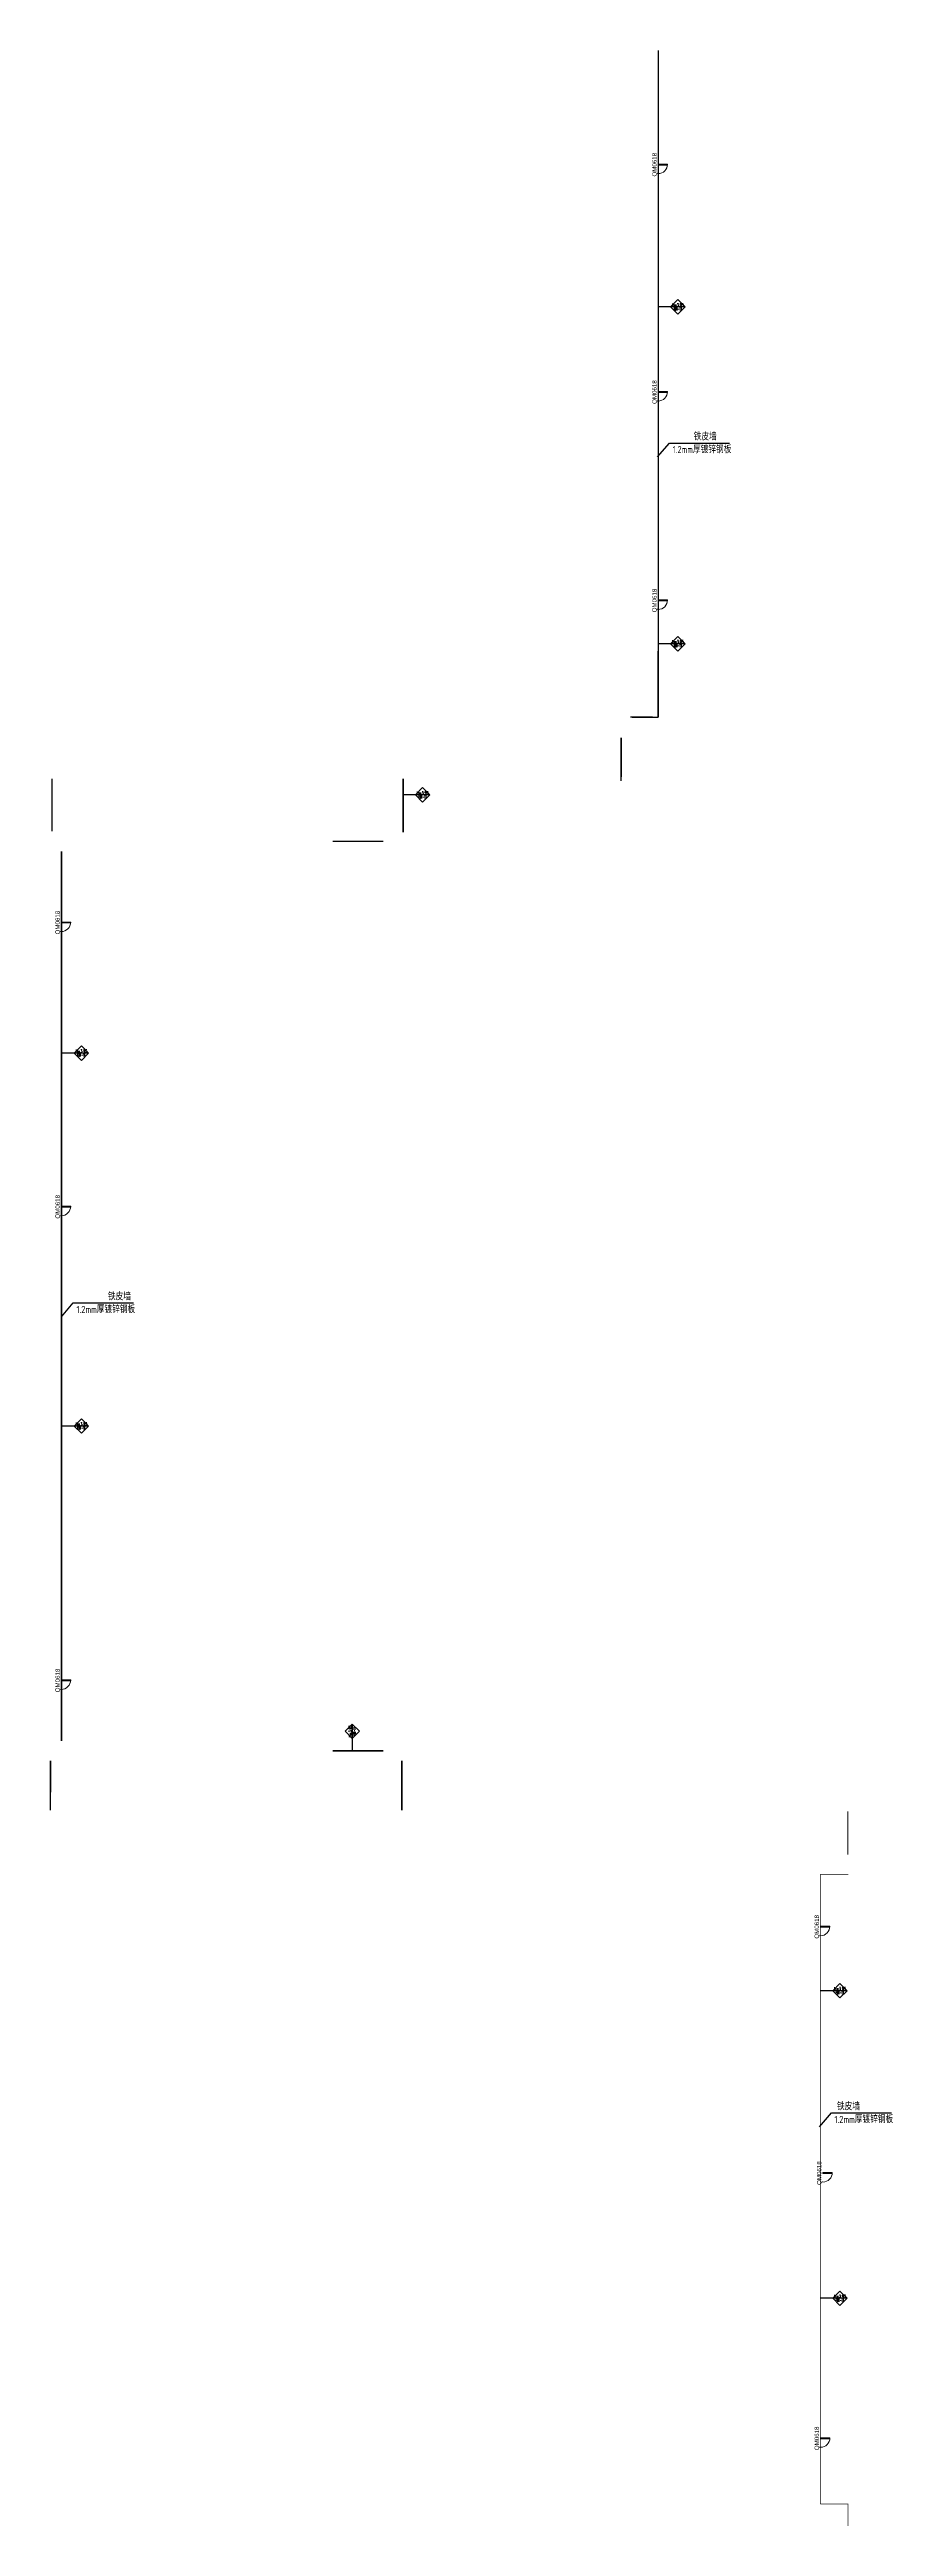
# Model space of a CAD drawing. Header units: millimetres. Extents: x -50 to 244125, y 1275 to 158150.
# Drawn here: x 107847 to 161133, y 1275 to 158150 of the extents above; entities that cross this region are included whole.
import ezdxf
from ezdxf.enums import TextEntityAlignment as Align

# ---------------------------------------------------------------- set-up
doc = ezdxf.new("R2010")
doc.units = ezdxf.units.MM
doc.header["$LTSCALE"] = 20
for name, color, linetype in [('0-A-标注', 53, 'Continuous'), ('K-AREA_TEXT', 4, 'Continuous'), ('K-CEIL-DIV-Ceiling to Roof', 210, 'Continuous'), ('K-PART-TEXT', 4, 'Continuous')]:
    doc.layers.add(name, color=color, linetype=linetype)
doc.layers.add('K-PART-DOOR', color=10, linetype='Continuous', lineweight=18)
doc.styles.add('Arial', font='arial.ttf', dxfattribs={"width": 0.8, "height": 5.592013})
doc.styles.add('EDRI-COM', font='tssdeng.shx', dxfattribs={"width": 0.8, "bigfont": 'hztxt.shx'})
doc.styles.add('Romans', font='romans.shx', dxfattribs={"width": 0.8, "bigfont": 'gbhzfs.shx'})
doc.dimstyles.new('MW_DIM_TICK_035_150', dxfattribs={"dimscale": 150, "dimtxt": 3, "dimasz": 1.5, "dimexe": 1.6, "dimexo": 0.825, "dimgap": 1, "dimtad": 1, "dimdec": 0, "dimzin": 12, "dimdsep": 46, "dimtxsty": 'EDRI-COM', "dimblk": 'ARCHTICK', "dimcen": 1, "dimclrd": 256, "dimclre": 256, "dimclrt": 256, "dimadec": 0, "dimazin": 3, "dimtfac": 1, "dimtdec": 0, "dimtix": 1, "dimtmove": 2, "dimatfit": 1, "dimfxl": 1.25, "dimtolj": 1, "dimtzin": 0, "dimlwd": -1, "dimlwe": -1, "dimarcsym": 1})

# ---------------------------------------------------------------- blocks, each defined once
blk = doc.blocks.new('单开门 1000X2000')
blk.add_lwpolyline([(9, -6), (107, -6), (107, 994), (9, 994)], close=True)
blk.add_arc((9, -6), 1000, 0, 90)
blk = doc.blocks.new('_ArchTick')
at = {"color": 0, "linetype": 'ByBlock', "const_width": 0.4}
blk.add_lwpolyline([(-0.5, -0.5), (0.5, 0.5)], dxfattribs=at)
blk = doc.blocks.new('2AHC-3.1')
for points in [[(0, 458), (-458, 0), (0, -458), (458, 0), (0, 458)], [(-458, 0), (458, 0)], [(458, 0), (1236, 0)]]:
    blk.add_lwpolyline(points)
at = {"ltscale": 0.7, "style": 'Romans', "width": 0.6}
for tag, p in [('2AHC', (-7, 123)), ('H3.1', (-7, -121))]:
    blk.add_attdef(tag, text='', height=200, dxfattribs=at).set_placement(p, align=Align.MIDDLE)

msp = doc.modelspace()

# ---------------------------------------------------------------- linework, layer by layer
at = {"layer": 'K-CEIL-DIV-Ceiling to Roof'}
for points, const_width in [([(146377, 158100), (146377, 120025)], 100), ([(108000, 111975), (108000, 108625)], 100), ([(108600, 107375), (108600, 51025)], 100), ([(125775, 108000), (128975, 108000)], 100), ([(125775, 50400), (128975, 50400)], 100), ([(107900, 49775), (107897, 46625)], 100), ([(130150, 46625), (130150, 49775)], 100), ([(158376, 43825), (158376, 46575)], 50), ([(156638, 42573), (158400, 42575)], 50), ([(156638, 38423), (156638, 38423), (156638, 42573)], 50), ([(156638, 38423), (156638, 5428)], 50), ([(156638, 5428), (156638, 5428), (156638, 2700)], 50), ([(156638, 2700), (158388, 2700), (158388, 1300)], 50)]:
    msp.add_lwpolyline(points, dxfattribs=dict(at, const_width=const_width))
at = {"layer": 'K-CEIL-DIV-Ceiling to Roof', "ltscale": 20, "const_width": 100}
for points in [[(146327, 120059), (146375, 120054), (146375, 115854)], [(144033, 114575), (144017, 111825)], [(146375, 115854), (144611, 115875)], [(130225, 108572), (130225, 111972)]]:
    msp.add_lwpolyline(points, dxfattribs=at)

# ---------------------------------------------------------------- block references
at = {"layer": '0-A-标注'}
ref = msp.add_blockref('2AHC-3.1', (147612, 141851), dxfattribs=dict(at, rotation=180))
ref.add_attrib('H3.1', 'H=3.95', dxfattribs={"layer": '0', "ltscale": 0.7, "height": 200, "style": 'Romans', "width": 0.6}).set_placement((147619, 141972), align=Align.MIDDLE)
ref.add_attrib('2AHC', 'F01-11', dxfattribs={"layer": '0', "ltscale": 0.7, "height": 200, "style": 'Romans', "width": 0.4}).set_placement((147619, 141728), align=Align.MIDDLE)
ref = msp.add_blockref('2AHC-3.1', (147612, 120514), dxfattribs=dict(at, rotation=180))
ref.add_attrib('H3.1', 'H=3.95', dxfattribs={"layer": '0', "ltscale": 0.7, "height": 200, "style": 'Romans', "width": 0.6}).set_placement((147619, 120635), align=Align.MIDDLE)
ref.add_attrib('2AHC', 'F01-11', dxfattribs={"layer": '0', "ltscale": 0.7, "height": 200, "style": 'Romans', "width": 0.4}).set_placement((147619, 120391), align=Align.MIDDLE)
ref = msp.add_blockref('2AHC-3.1', (131461, 110947), dxfattribs=dict(at, rotation=180))
ref.add_attrib('H3.1', 'H=3.95', dxfattribs={"layer": '0', "ltscale": 0.7, "height": 200, "style": 'Romans', "width": 0.6}).set_placement((131467, 111068), align=Align.MIDDLE)
ref.add_attrib('2AHC', 'F01-11', dxfattribs={"layer": '0', "ltscale": 0.7, "height": 200, "style": 'Romans', "width": 0.4}).set_placement((131467, 110823), align=Align.MIDDLE)
ref = msp.add_blockref('2AHC-3.1', (109861, 94587), dxfattribs=dict(at, rotation=180))
ref.add_attrib('H3.1', 'H=3.95', dxfattribs={"layer": '0', "ltscale": 0.7, "height": 200, "style": 'Romans', "width": 0.6}).set_placement((109867, 94708), align=Align.MIDDLE)
ref.add_attrib('2AHC', 'F01-11', dxfattribs={"layer": '0', "ltscale": 0.7, "height": 200, "style": 'Romans', "width": 0.4}).set_placement((109867, 94464), align=Align.MIDDLE)
ref = msp.add_blockref('2AHC-3.1', (109861, 70969), dxfattribs=dict(at, rotation=180))
ref.add_attrib('H3.1', 'H=3.95', dxfattribs={"layer": '0', "ltscale": 0.7, "height": 200, "style": 'Romans', "width": 0.6}).set_placement((109867, 71090), align=Align.MIDDLE)
ref.add_attrib('2AHC', 'F01-11', dxfattribs={"layer": '0', "ltscale": 0.7, "height": 200, "style": 'Romans', "width": 0.4}).set_placement((109867, 70846), align=Align.MIDDLE)
ref = msp.add_blockref('2AHC-3.1', (127006, 51636), dxfattribs=dict(at, rotation=270))
ref.add_attrib('H3.1', 'H=3.95', dxfattribs={"layer": '0', "ltscale": 0.7, "height": 200, "rotation": 90, "style": 'Romans', "width": 0.6}).set_placement((126885, 51642), align=Align.MIDDLE)
ref.add_attrib('2AHC', 'F01-11', dxfattribs={"layer": '0', "ltscale": 0.7, "height": 200, "rotation": 90, "style": 'Romans', "width": 0.4}).set_placement((127129, 51642), align=Align.MIDDLE)
ref = msp.add_blockref('2AHC-3.1', (157874, 35203), dxfattribs=dict(at, rotation=180))
ref.add_attrib('H3.1', 'H=3.95', dxfattribs={"layer": '0', "ltscale": 0.7, "height": 200, "style": 'Romans', "width": 0.6}).set_placement((157881, 35324), align=Align.MIDDLE)
ref.add_attrib('2AHC', 'F01-11', dxfattribs={"layer": '0', "ltscale": 0.7, "height": 200, "style": 'Romans', "width": 0.4}).set_placement((157881, 35080), align=Align.MIDDLE)
ref = msp.add_blockref('2AHC-3.1', (157874, 15729), dxfattribs=dict(at, rotation=180))
ref.add_attrib('H3.1', 'H=3.95', dxfattribs={"layer": '0', "ltscale": 0.7, "height": 200, "style": 'Romans', "width": 0.6}).set_placement((157881, 15850), align=Align.MIDDLE)
ref.add_attrib('2AHC', 'F01-11', dxfattribs={"layer": '0', "ltscale": 0.7, "height": 200, "style": 'Romans', "width": 0.4}).set_placement((157881, 15606), align=Align.MIDDLE)
at = {"layer": 'K-PART-DOOR', "xscale": 0.6, "yscale": 0.6, "zscale": 0.6, "rotation": 270}
for p in [(146364, 150894), (146364, 136494), (146364, 123294), (108588, 102894), (108588, 84894), (108588, 54894), (156638, 39293), (156794, 23694), (156642, 6894)]:
    msp.add_blockref('单开门 1000X2000', p, dxfattribs=at)

# ---------------------------------------------------------------- texts
at = {"layer": 'K-AREA_TEXT', "style": 'Arial', "width": 0.8}
for p in [(146133, 150106), (146133, 135706), (146133, 122506), (108356, 102106), (108356, 84106), (108356, 54106), (156406, 38504), (156563, 22906), (156410, 6106)]:
    msp.add_text('QM0618', height=280, rotation=90, dxfattribs=at).set_placement(p, align=Align.MIDDLE_LEFT)
at = {"layer": 'K-PART-TEXT', "style": 'EDRI-COM', "width": 0.8}
for s, p in [('铁皮墙', (148618, 133400)), ('1.2mm厚镀锌钢板', (147285, 132587)), ('1.2mm厚镀锌钢板', (109549, 78128)), ('铁皮墙', (111542, 78941)), ('1.2mm厚镀锌钢板', (157527, 26831)), ('铁皮墙', (157686, 27644))]:
    msp.add_text(s, height=450, dxfattribs=at).set_placement(p)

# ---------------------------------------------------------------- leaders
at = {"layer": 'K-PART-TEXT'}
for points in [[(146330, 132351), (147087, 133223), (150890, 133223)], [(108594, 77892), (109351, 78764), (113154, 78764)], [(156572, 26595), (157329, 27467), (161133, 27467)]]:
    msp.add_leader(points, dimstyle='MW_DIM_TICK_035_150', override={"dimgap": 1, "dimtad": 1}, dxfattribs=at)

doc.saveas('drawing.dxf')
